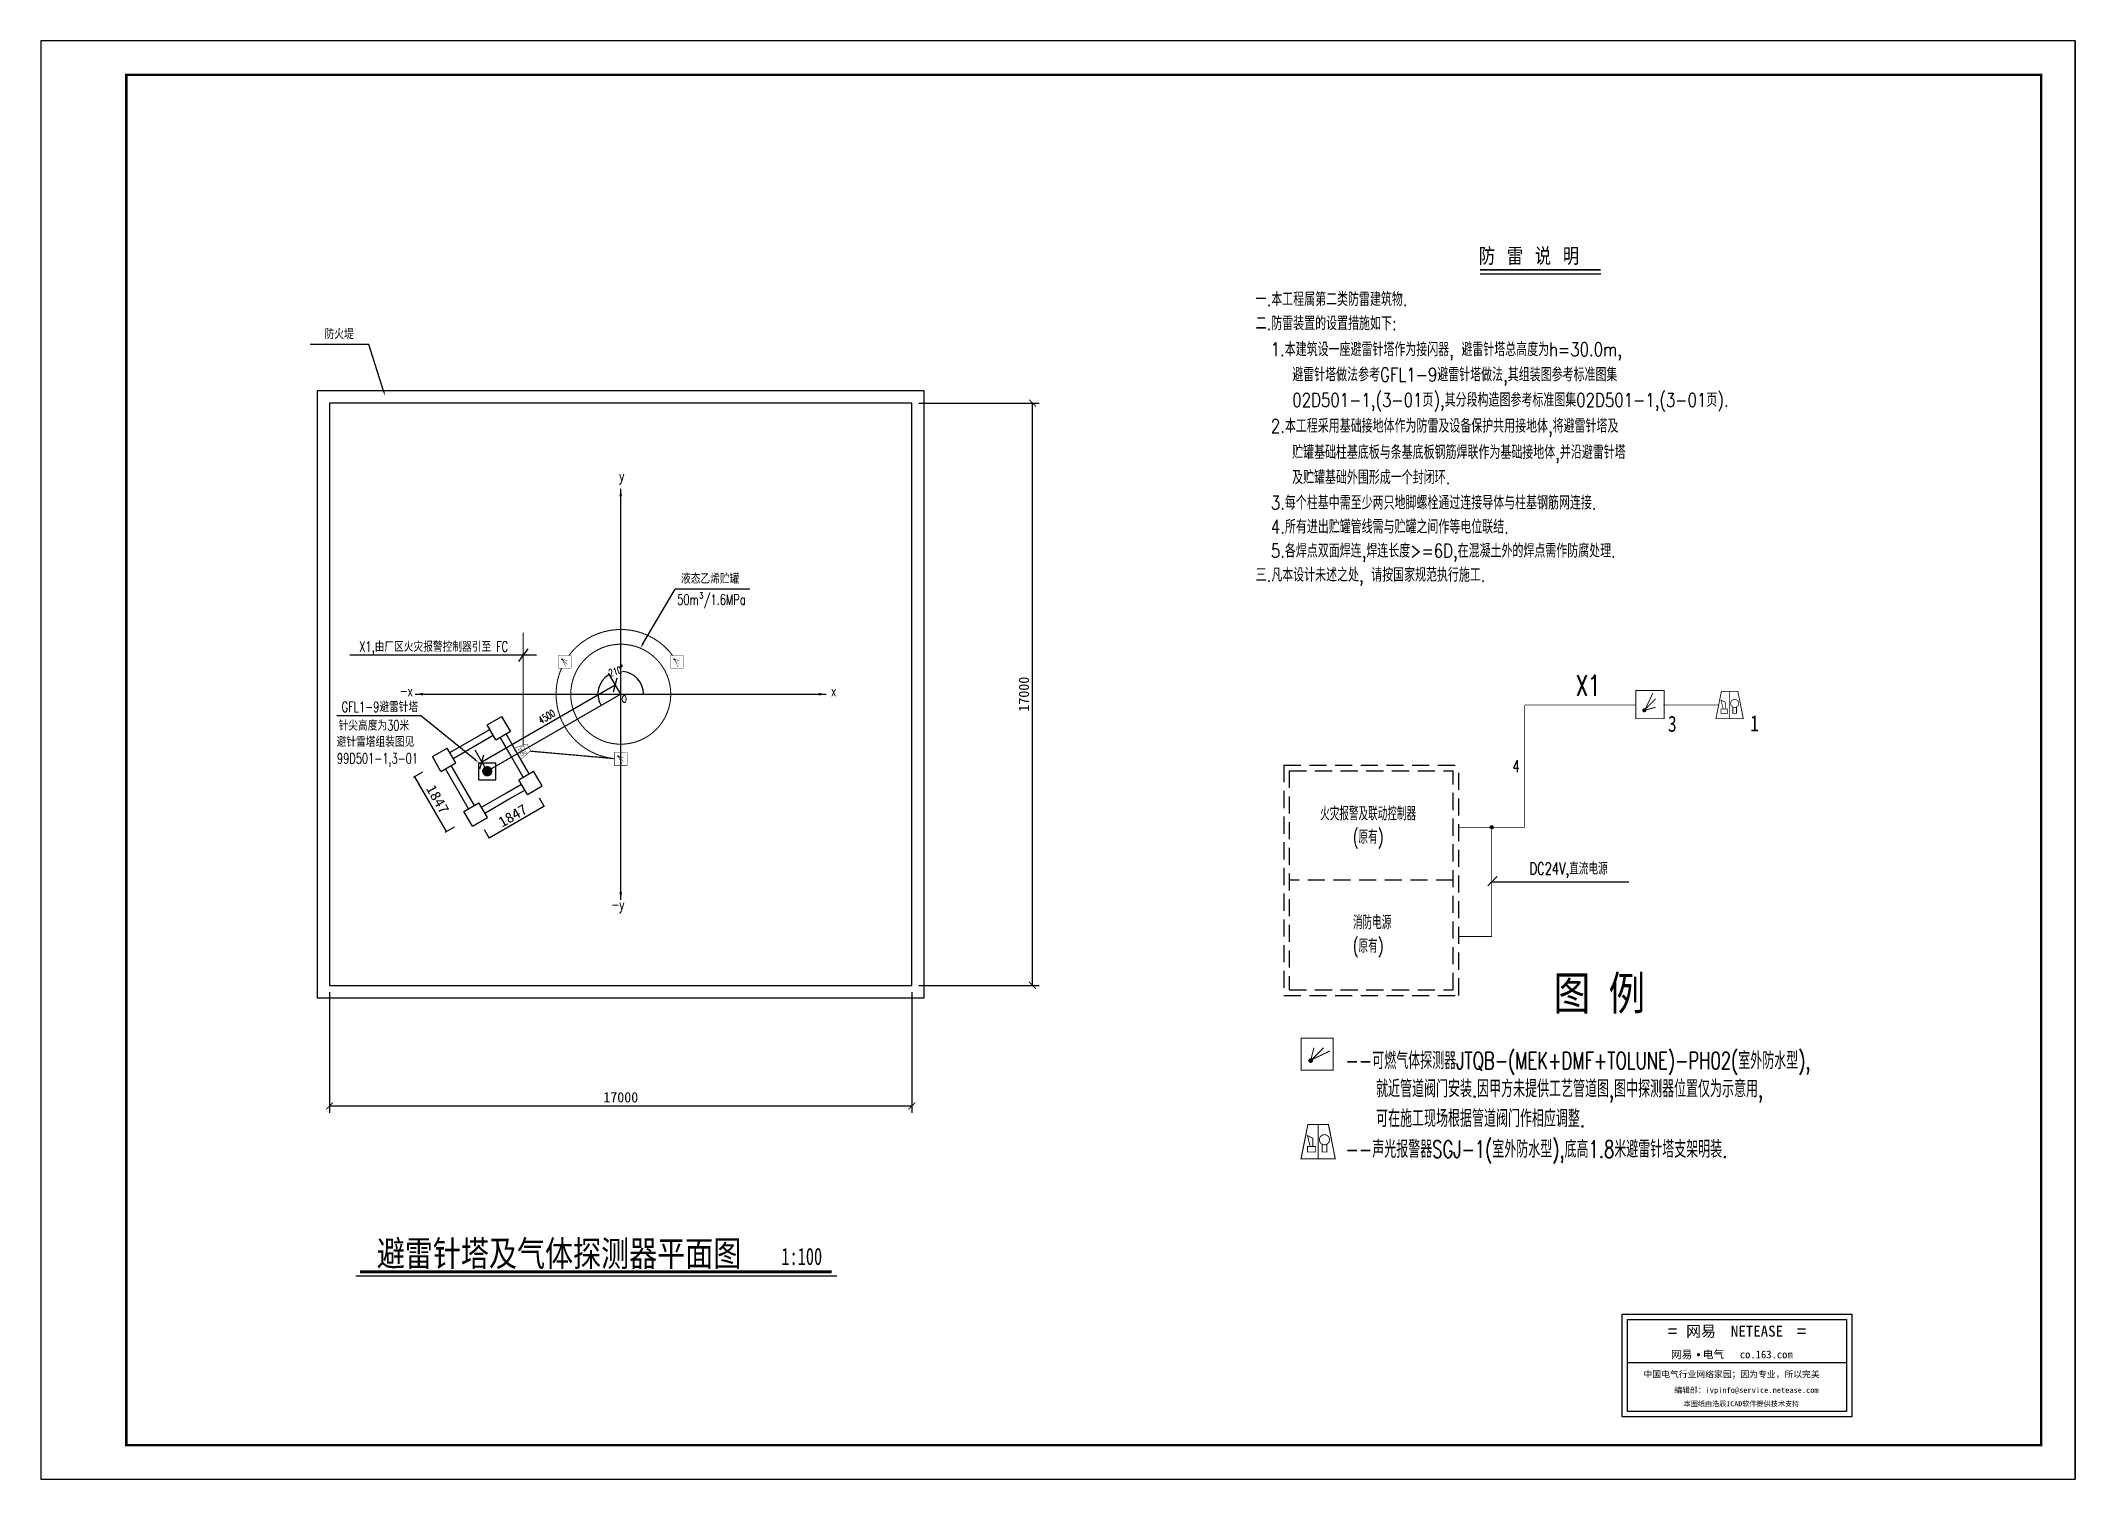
# Model space of a CAD drawing. Header units: millimetres. Extents: x 305 to 121268, y 139 to 42139.
# Drawn here: x 305 to 59705, y 139 to 42139 of the extents above; entities that cross this region are included whole.
import ezdxf
from ezdxf.enums import TextEntityAlignment as Align

# ---------------------------------------------------------------- set-up
doc = ezdxf.new("R2010")
doc.units = ezdxf.units.MM
doc.header["$MEASUREMENT"] = 0
doc.linetypes.add('DASHED', pattern=[0.75, 0.5, -0.25])
for name, color, linetype in [('-III-DG', 7, 'Continuous'), ('BIAOZHU', 1, 'Continuous'), ('BPM', 4, 'Continuous'), ('E-CAPL-1', 7, 'Continuous'), ('F-blz', 7, 'Continuous'), ('F-FHC', 2, 'Continuous'), ('F-swmx', 3, 'Continuous'), ('FF-', 1, 'Continuous'), ('FZDIM', 3, 'Continuous'), ('GRD', 132, 'Continuous'), ('LGTDIM1', 7, 'Continuous'), ('LIN1', 7, 'Continuous'), ('LINMK1', 7, 'Continuous'), ('PUB_DIM', 3, 'Continuous'), ('T-EQUP-FIRE', 4, 'Continuous'), ('TAB', 7, 'Continuous'), ('THD', 94, 'Continuous'), ('WALL', 7, 'Continuous'), ('图框外框__细线', 253, 'Continuous'), ('尺寸线及数字', 7, 'Continuous')]:
    doc.layers.add(name, color=color, linetype=linetype)
doc.styles.add('11', font='complex', dxfattribs={"bigfont": 'st64f'})
doc.styles.add('163', font='SimSun.ttf', dxfattribs={"width": 0.99})
doc.styles.add('FS', font='simplex', dxfattribs={"width": 0.7, "bigfont": 'hzfs1'})
doc.styles.add('FS1', font='txt', dxfattribs={"width": 0.7, "bigfont": 'hzfs1'})
doc.styles.add('IDQSTYLE', font='simplex.shx', dxfattribs={"width": 0.7, "bigfont": 'hzfs1.shx'})
doc.styles.add('STYLE4', font='NSimSun.ttf', dxfattribs={"width": 0.8})

msp = doc.modelspace()

# ---------------------------------------------------------------- texts
at = {"layer": '-III-DG', "insert": (29010, 23060), "char_height": 300, "attachment_point": 5, "rotation": 90}
msp.add_mtext('\\A1;17000', dxfattribs=at)
at = {"layer": '-III-DG', "insert": (17240, 11290), "char_height": 300, "attachment_point": 5}
msp.add_mtext('\\A1;17000', dxfattribs=at)
at = {"linetype": 'DASHED', "style": '11'}
msp.add_text('防 雷 说 明', height=500, dxfattribs=at).set_placement((42291, 35592))
at = {"style": 'IDQSTYLE', "width": 0.8}
for s, p in [('一.本工程属第二类防雷建筑物.', (35775, 34391)), ('二.防雷装置的设置措施如下:', (35775, 33687)), ('  1.本建筑设一座避雷针塔作为接闪器, 避雷针塔总高度为h=30.0m,', (35775, 32926)), ('避雷针塔做法参考GFL1-9避雷针塔做法,其组装图参考标准图集', (36846, 32190)), ('02D501-1,(3-01页),其分段构造图参考标准图集02D501-1,(3-01页).', (36846, 31450)), ('  2.本工程采用基础接地体作为防雷及设备保护共用接地体,将避雷针塔及', (35780, 30692)), ('贮罐基础柱基底板与条基底板钢筋焊联作为基础接地体,并沿避雷针塔', (36840, 29925)), ('及贮罐基础外围形成一个封闭环.', (36840, 29191)), ('  3.每个柱基中需至少两只地脚螺栓通过连接导体与柱基钢筋网连接.', (35780, 28451)), ('  4.所有进出贮罐管线需与贮罐之间作等电位联结.', (35780, 27748)), ('  5.各焊点双面焊连,焊连长度>=6D,在混凝土外的焊点需作防腐处理.', (35780, 27047)), ('三.凡本设计未述之处, 请按国家规范执行施工.', (35775, 26344))]:
    msp.add_text(s, height=400, dxfattribs=at).set_placement(p)
at = {"layer": 'BIAOZHU', "linetype": 'Continuous', "width": 0.7}
msp.add_text('1:100', height=500, dxfattribs=at).set_placement((21929, 6397))
at = {"layer": 'FF-', "style": 'STYLE4', "width": 0.8}
for s, height, p in [('3', 468, (47813, 21962)), ('1', 468, (50213, 21975)), ('图 例', 982.8, (44471, 13842)), ('避雷针塔及气体探测器平面图', 750, (10119, 6357))]:
    msp.add_text(s, height=height, dxfattribs=at).set_placement(p)
at = {"layer": 'FZDIM', "color": 3, "linetype": 'Continuous', "width": 0.7}
for s, height, style, p in [('防火堤', 300, 'IDQSTYLE', (9018, 33593)), ('液态乙烯贮罐', 300, 'IDQSTYLE', (19850, 26451)), ('50m /1.6MPa', 300, 'IDQSTYLE', (19888, 25802)), ('3', 175, 'FS1', (19592, 25940, -750))]:
    msp.add_text(s, height=height, dxfattribs=dict(at, style=style)).set_placement(p, align=Align.MIDDLE)
at = {"layer": 'FZDIM', "color": 3, "linetype": 'Continuous', "style": 'IDQSTYLE', "width": 0.7}
for s, p in [('y', (17343, 29193)), ('X1,由厂区火灾报警控制器引至 FC', (13953, 24209)), ('-x', (11171, 22917)), ('x', (23532, 22917)), ('GFL1-9避雷针塔', (11325, 22450)), ('o', (17429, 22730)), ('针尖高度为30米', (11063, 21907)), ('避针雷塔组装图见', (11213, 21433)), ('99D501-1,3-01', (11322, 20945)), ('-y', (17343, 16680))]:
    msp.add_text(s, height=300, dxfattribs=at).set_placement(p, align=Align.BOTTOM_RIGHT)
for s, height, p in [('210', 210, (16942, 23510)), ('o', 94.5, (17246, 23822))]:
    msp.add_text(s, height=height, rotation=16.16074, dxfattribs=at).set_placement(p, align=Align.BOTTOM_LEFT)
at = {"layer": 'FZDIM', "color": 3, "linetype": 'Continuous', "insert": (15080, 22406), "char_height": 210, "attachment_point": 5, "rotation": 31.16074, "style": 'IDQSTYLE'}
msp.add_mtext('\\A1;4500', dxfattribs=at)
at = {"layer": 'LGTDIM1', "color": 3, "linetype": 'Continuous', "style": 'FS', "width": 0.7}
for s, height, p in [('X1', 600, (45116, 23016)), ('--可燃气体探测器JTQB-(MEK+DMF+TOLUNE)-PH02(室外防水型),', 500, (38400, 12112)), ('就近管道阀门安装.因甲方未提供工艺管道图,图中探测器位置仅为示意用,', 500, (39291, 11290)), ('可在施工现场根据管道阀门作相应调整.', 500, (39291, 10422)), ('--声光报警器SGJ-1(室外防水型),底高1.8米避雷针塔支架明装.', 500, (38400, 9526))]:
    msp.add_text(s, height=height, dxfattribs=at).set_placement(p)
for s, p in [('火灾报警及联动控制器', (39058, 19373)), ('(原有)', (39058, 18693)), ('消防电源', (39177, 16198)), ('(原有)', (39058, 15512))]:
    msp.add_text(s, height=400, dxfattribs=at).set_placement(p, align=Align.CENTER)
at = {"layer": 'LINMK1', "color": 3, "ltscale": 1000, "style": 'IDQSTYLE', "width": 0.7}
msp.add_text('4', height=350, dxfattribs=at).set_placement((43377, 20960), align=Align.MIDDLE)
msp.add_text('DC24V,直流电源', height=350, dxfattribs=at).set_placement((46054, 17687), align=Align.BOTTOM_RIGHT)
at = {"layer": '尺寸线及数字'}
for rotation, width, p, p2 in [(299.99995, 0.887997, (11545, 20306), (11989, 19536)), (30.00036, 0.888001, (13775, 19164), (14544, 19609))]:
    msp.add_text('1847', height=300, rotation=rotation, dxfattribs=dict(at, width=width)).set_placement(p, p2, align=Align.FIT)

# ---------------------------------------------------------------- blocks, each defined once
blk = doc.blocks.new('SForm2')
for p, q in [((-2.5, 2.5), (2.5, 2.5)), ((-2.5, -2.5), (-2.5, 2.5)), ((2.5, -2.5), (2.5, 2.5)), ((-2.5, -2.5), (2.5, -2.5))]:
    blk.add_line(p, q)
at = {"const_width": 1.5}
blk.add_lwpolyline([(-0.75, 0, 1), (0.75, 0, 1)], format="xyb", close=True, dxfattribs=at)
blk = doc.blocks.new('_ARCHTICK')
at = {"color": 0, "linetype": 'ByBlock', "const_width": 0.15}
blk.add_lwpolyline([(-0.5, -0.5), (0.5, 0.5)], dxfattribs=at)
blk = doc.blocks.new('HC001226')
at = {"color": 4, "linetype": 'Continuous', "const_width": 0.2}
blk.add_lwpolyline([(-3.12, 3.12), (3.12, 3.12), (3.12, -3.12), (-3.12, -3.12)], close=True, dxfattribs=at)
for points in [[(-1.44, -1.25), (2.5, 0.62)], [(-1.25, -1.25), (1.25, 1.25)], [(-1.25, -1.25), (-0.62, 1.25)]]:
    blk.add_lwpolyline(points, dxfattribs=at)
at = {"color": 4, "linetype": 'Continuous', "const_width": 0.45}
blk.add_lwpolyline([(-1.48, -1.25, 1), (-1.02, -1.25, 1)], format="xyb", close=True, dxfattribs=at)
blk = doc.blocks.new('HC001212')
at = {"color": 4, "linetype": 'Continuous', "const_width": 0.2}
blk.add_lwpolyline([(-1.88, 3.12), (1.88, 3.12), (3.12, -3.12), (-3.12, -3.12)], close=True, dxfattribs=at)
at = {"color": 4, "linetype": 'Continuous'}
for points, const_width in [([(-1.46, -0.88), (-1.96, 1.12), (-0.96, 0.62), (-0.96, -0.88)], 0.16), ([(0, 3.12), (0, -3.12)], 0.2), ([(-1.96, -1.88), (-1.96, -0.88), (-0.46, -0.88), (-0.46, -1.88), (-1.96, -1.88)], 0.16), ([(0.73, -0.38), (0.73, -1.88), (1.57, -1.88), (1.57, -0.38)], 0.16)]:
    blk.add_lwpolyline(points, dxfattribs=dict(at, const_width=const_width))
at = {"color": 4, "linetype": 'Continuous', "const_width": 0.16, "flags": 128}
blk.add_lwpolyline([(0.5, -0.29, 0.198912), (1.15, -0.56, 0.198912), (1.8, -0.29, 0.198912), (2.07, 0.36, 0.198912), (1.8, 1.01, 0.198912), (1.15, 1.28, 0.198912), (0.5, 1.01, 0.198912), (0.23, 0.36, 0.198912), (0.5, -0.29)], format="xyb", dxfattribs=at)
blk = doc.blocks.new('R4204')
at = {"color": 4, "linetype": 'Continuous', "const_width": 0.2}
blk.add_lwpolyline([(-3.12, 3.12), (3.12, 3.12), (3.12, -3.12), (-3.12, -3.12)], close=True, dxfattribs=at)
for points in [[(-1.44, -1.25), (2.5, 0.62)], [(-1.25, -1.25), (1.25, 1.25)], [(-1.25, -1.25), (-0.62, 1.25)]]:
    blk.add_lwpolyline(points, dxfattribs=at)
at = {"color": 4, "linetype": 'Continuous', "const_width": 0.45}
blk.add_lwpolyline([(-1.48, -1.25, 1), (-1.02, -1.25, 1)], format="xyb", close=True, dxfattribs=at)
blk = doc.blocks.new('R4305')
at = {"layer": 'T-EQUP-FIRE'}
blk.add_blockref('HC001212', (0, 0), dxfattribs=at)
blk = doc.blocks.new('网易电气')
blk.add_hatch(color=1).paths.add_polyline_path([(142.87, 252.18, 1), (141.88, 252.18, 1)])
at = {"color": 7}
for p, q in [((120.08, 234.01), (120.08, 263.99)), ((120.08, 263.99), (187.19, 263.99)), ((121.68, 235.61), (121.68, 262.4)), ((121.68, 262.4), (185.6, 262.4)), ((185.6, 262.4), (185.6, 235.61)), ((187.19, 263.99), (187.19, 234.01)), ((121.7, 249.85), (185.57, 249.85)), ((187.19, 234.01), (120.08, 234.01)), ((185.6, 235.61), (121.68, 235.61))]:
    blk.add_line(p, q, dxfattribs=at)
at = {"color": 3, "style": '163'}
for s, height, p in [('=', 4, (133.47, 257.01)), ('网易  NETEASE ', 3.2, (138.75, 257.43)), ('中国电气行业网络家园；因为专业，所以完美', 1.8371, (126.33, 245.54)), ('编辑部：ivpinfo@service.netease.com', 1.633, (135.32, 241.03))]:
    blk.add_text(s, height=height, dxfattribs=at).set_placement(p)
at = {"color": 3, "style": '163', "text_generation_flag": 2}
blk.add_text('=', height=4, dxfattribs=at).set_placement((173.8, 257.01))
at = {"color": 1, "style": '163'}
for s, height, p in [('网易  电气   co.163.com', 2.268, (134.37, 251.1)), ('本图纸由浩辰ICAD软件提供技术支持', 1.486, (138.03, 237.1))]:
    blk.add_text(s, height=height, dxfattribs=at).set_placement(p)

# ---------------------------------------------------------------- hatches: boundary and pattern name
at = {"layer": 'GRD', "ltscale": 1000}
h = msp.add_hatch(color=256, dxfattribs=at)
edge = h.paths.add_edge_path()
edge.add_arc((42666, 19175), 47.6, 0, 360)

# ---------------------------------------------------------------- linework, layer by layer
at = {"layer": '-III-DG'}
for p, q in [((25940, 31560), (29460, 31560)), ((29260, 14560), (29260, 31560)), ((8740, 14360), (8740, 10840)), ((25740, 14360), (25740, 10840)), ((25940, 14560), (29460, 14560)), ((8740, 11040), (25740, 11040))]:
    msp.add_line(p, q, dxfattribs=at)
at = {"layer": 'BIAOZHU', "linetype": 'Continuous'}
msp.add_line((9505, 6075), (23548, 6075), dxfattribs=at)
at = {"layer": 'BIAOZHU', "linetype": 'Continuous', "const_width": 90}
msp.add_lwpolyline([(9629, 6199), (23399, 6199)], dxfattribs=at)
at = {"layer": 'DEFPOINTS', "color": 0, "linetype": 'ByBlock'}
msp.add_point((17922, 24351), dxfattribs=at)
at = {"layer": 'E-CAPL-1', "color": 1, "linetype": 'Continuous', "ltscale": 1000, "const_width": 30}
for points in [[(18753, 24192, 0.500613), (15727, 24192)], [(17052, 21179, -0.509158), (15509, 23817)]]:
    msp.add_lwpolyline(points, format="xyb", dxfattribs=at)
at = {"layer": 'E-CAPL-1', "color": 1, "linetype": 'Continuous', "ltscale": 1000, "const_width": 35}
for points in [[(14392, 21571), (14392, 24858)], [(14594, 21397), (17052, 21179)]]:
    msp.add_lwpolyline(points, dxfattribs=at)
at = {"layer": 'F-FHC', "color": 7, "linetype": 'Continuous'}
for start, end in [(121.44036, 210), (0, 85.37021)]:
    msp.add_arc((17240, 23060), 666, start, end, dxfattribs=at)
at = {"layer": 'F-swmx', "color": 7, "linetype": 'Continuous'}
for p, q in [((17240, 17060), (17240, 29060)), ((11240, 23060), (23240, 23060)), ((17240, 23060), (13343, 20810))]:
    msp.add_line(p, q, dxfattribs=at)
at = {"layer": 'FZDIM', "color": 3, "linetype": 'Continuous'}
for p, q in [((9886, 33270), (8176, 33270)), ((9506, 33270), (9488, 33270)), ((9886, 33270), (9506, 33270)), ((10313, 31918), (9886, 33270)), ((21013, 26129), (18833, 26129)), ((13183, 21086), (17080, 23336)), ((17240, 23060), (16883, 23678)), ((17026, 23131), (17135, 23541)), ((8955, 22437), (11389, 22437)), ((12248, 21359), (13414, 22033)), ((12348, 21186), (13514, 21860)), ((13343, 20810), (12986, 21428)), ((13969, 21372), (13719, 21805)), ((14142, 21472), (13892, 21905)), ((14566, 20738), (14142, 21472)), ((12793, 19715), (12120, 20881)), ((12966, 19815), (12293, 20981)), ((13128, 20881), (13238, 21291)), ((14393, 20638), (13969, 21372)), ((13905, 20183), (14338, 20433)), ((14005, 20010), (14438, 20260)), ((13171, 19760), (13905, 20183)), ((13271, 19587), (14005, 20010))]:
    msp.add_line(p, q, dxfattribs=at)
at = {"layer": 'FZDIM', "color": 3}
for p, q in [((17888, 24532), (18833, 26129)), ((12976, 21154), (11389, 22437))]:
    msp.add_line(p, q, dxfattribs=at)
at = {"layer": 'FZDIM', "color": 3, "ltscale": 1000}
for p, q in [((14530, 24387), (14258, 24019)), ((9330, 24206), (14776, 24206))]:
    msp.add_line(p, q, dxfattribs=at)
at = {"layer": 'FZDIM', "color": 3, "linetype": 'Continuous'}
for points in [[(10337, 31926), (10290, 31911), (10359, 31775)], [(17911, 23212), (17861, 23205), (17905, 23060)], [(16627, 22875), (16581, 22855), (16664, 22727)]]:
    msp.add_solid(points, dxfattribs=at)
at = {"layer": 'FZDIM', "color": 3}
for points in [[(17202, 28835), (17277, 28835), (17240, 29060)], [(17910, 24519), (17867, 24545), (17812, 24403)], [(11465, 23097), (11465, 23022), (11240, 23060)], [(23015, 23097), (23015, 23022), (23240, 23060)], [(12992, 21174), (12960, 21135), (13093, 21060)], [(17202, 17285), (17277, 17285), (17240, 17060)]]:
    msp.add_solid(points, dxfattribs=at)
at = {"layer": 'GRD', "ltscale": 1000}
for p, q in [((42825, 17737), (42557, 17462)), ((42666, 17581), (46666, 17581))]:
    msp.add_line(p, q, dxfattribs=at)
msp.add_circle((42666, 19175), 47.6, dxfattribs=at)
at = {"layer": 'LGTDIM1', "color": 3, "linetype": 'DASHED', "ltscale": 1000}
for p, q in [((36596, 20987), (36596, 14267)), ((36596, 20987), (41706, 20987)), ((36756, 20827), (36756, 14427)), ((36756, 20827), (41546, 20827)), ((41546, 14427), (41546, 20827)), ((41706, 14267), (41706, 20987)), ((41546, 17627), (36756, 17627)), ((36596, 14267), (41706, 14267)), ((36756, 14427), (41546, 14427))]:
    msp.add_line(p, q, dxfattribs=at)
at = {"layer": 'LIN1', "color": 1, "ltscale": 1000, "const_width": 24}
for points in [[(43627, 19175), (43627, 22744)], [(43627, 22744), (46876, 22744)], [(47676, 22744), (49287, 22744)], [(41706, 19175), (43627, 19175)], [(42666, 15984), (42666, 19175)], [(41706, 15984), (42666, 15984)]]:
    msp.add_lwpolyline(points, dxfattribs=at)
at = {"layer": 'PUB_DIM', "const_width": 52.8}
msp.add_lwpolyline([(42326, 35450), (45851, 35450)], dxfattribs=at)
at = {"layer": 'PUB_DIM'}
msp.add_lwpolyline([(42326, 35337), (45851, 35337)], dxfattribs=at)
at = {"layer": 'TAB'}
for p, q in [((59705, 42139), (305, 42139)), ((305, 42139), (305, 139)), ((59705, 42139), (59705, 139)), ((59705, 139), (59705, 42139)), ((305, 139), (59705, 139))]:
    msp.add_line(p, q, dxfattribs=at)
msp.add_lwpolyline([(2805, 1139, 70, 70, 0), (58705, 1139, 70, 70, 0), (58705, 41139, 70, 70, 0), (2805, 41139, 70, 70, 0)], format="xyseb", close=True, dxfattribs=at)
msp.add_point((58705, 41139), dxfattribs=at)
at = {"layer": 'THD', "color": 94, "linetype": 'Continuous', "const_width": 30}
for points in [[(17240, 24520, 1), (17240, 21600, 1)], [(17240, 24520, -1), (17240, 21600, -1)]]:
    msp.add_lwpolyline(points, format="xyb", dxfattribs=at)
at = {"layer": 'WALL', "color": 2}
for p, q in [((8380, 31920), (8380, 14200)), ((26100, 31920), (8380, 31920)), ((8740, 31560), (8740, 14560)), ((25740, 31560), (8740, 31560)), ((25740, 14560), (25740, 31560)), ((26100, 14200), (26100, 31920)), ((8740, 14560), (25740, 14560)), ((8380, 14200), (26100, 14200))]:
    msp.add_line(p, q, dxfattribs=at)
at = {"layer": '图框外框__细线'}
for p, q in [((13339, 22163), (13772, 22413)), ((13589, 21730), (13339, 22163)), ((13589, 21730), (14022, 21980)), ((14022, 21980), (13772, 22413)), ((11740, 21239), (12173, 21489)), ((12423, 21056), (12173, 21489)), ((11990, 20806), (11740, 21239)), ((11990, 20806), (12423, 21056)), ((14263, 20563), (14696, 20813)), ((14946, 20380), (14696, 20813)), ((14513, 20130), (14263, 20563)), ((14513, 20130), (14946, 20380)), ((12663, 19640), (13096, 19890)), ((12913, 19207), (12663, 19640)), ((13346, 19457), (13096, 19890)), ((12913, 19207), (13346, 19457))]:
    msp.add_line(p, q, dxfattribs=at)
at = {"layer": '尺寸线及数字'}
for p, q in [((11189, 20633), (11463, 20791)), ((11215, 20648), (12138, 19048)), ((13396, 18870), (14996, 19794)), ((15011, 19768), (14863, 20024)), ((12112, 19033), (12386, 19191)), ((13411, 18844), (13263, 19101))]:
    msp.add_line(p, q, dxfattribs=at)
at = {"layer": '尺寸线及数字', "const_width": 13.5}
for points in [[(11229, 20644), (11200, 20651)], [(15000, 19808), (14992, 19779)], [(12153, 19044), (12124, 19052)], [(13400, 18884), (13393, 18856)]]:
    msp.add_lwpolyline(points, dxfattribs=at)

# ---------------------------------------------------------------- block references
at = {"layer": '-III-DG', "xscale": 200, "yscale": 200, "zscale": 200}
for p, rotation in [((29260, 31560), 90), ((29260, 14560), 270), ((8740, 11040), 180)]:
    msp.add_blockref('_ARCHTICK', p, dxfattribs=dict(at, rotation=rotation))
msp.add_blockref('_ARCHTICK', (25740, 11040), dxfattribs=at)
for p, xscale, yscale, zscale in [((23399, 6199), 1e-06, 1e-06, 1e-06), ((34466, -21440), 100, 100, 100)]:
    msp.add_blockref('网易电气', p, dxfattribs=dict(xscale=xscale, yscale=yscale, zscale=zscale))
at = {"layer": 'BPM', "ltscale": 1000, "xscale": -132, "yscale": 132, "zscale": 132, "rotation": 270}
msp.add_blockref('R4204', (47288, 22756), dxfattribs=at)
at = {"layer": 'BPM', "ltscale": 1000}
for name, p, xscale, yscale, zscale in [('R4305', (49613, 22744), 128, 128, 128), ('R4204', (37569, 12550), 150, 150, 150), ('R4305', (37600, 9995), 160, 160, 160)]:
    msp.add_blockref(name, p, dxfattribs=dict(at, xscale=xscale, yscale=yscale, zscale=zscale))
at = {"layer": 'F-blz', "color": 7, "linetype": 'Continuous', "xscale": 100, "yscale": 100, "zscale": 100}
msp.add_blockref('SForm2', (13343, 20810), dxfattribs=at)
at = {"layer": 'T-EQUP-FIRE', "color": 7, "linetype": 'Continuous', "yscale": 60, "zscale": 60}
for name, p, xscale, rotation in [('HC001226', (15603, 24005), 60, 270), ('HC001226', (18877, 24005), 60, 270), ('HC001212', (14392, 21415), -60, 300.0000000000001), ('HC001226', (17240, 21170), 60, 270)]:
    msp.add_blockref(name, p, dxfattribs=dict(at, xscale=xscale, rotation=rotation))

msp.set_redraw_order([(e.dxf.handle, doc.entitydb.next_handle()) for e in msp.query("TEXT MTEXT ATTDEF DIMENSION ARC_DIMENSION")])  # texts and dimensions are drawn at this point

doc.saveas('drawing.dxf')
